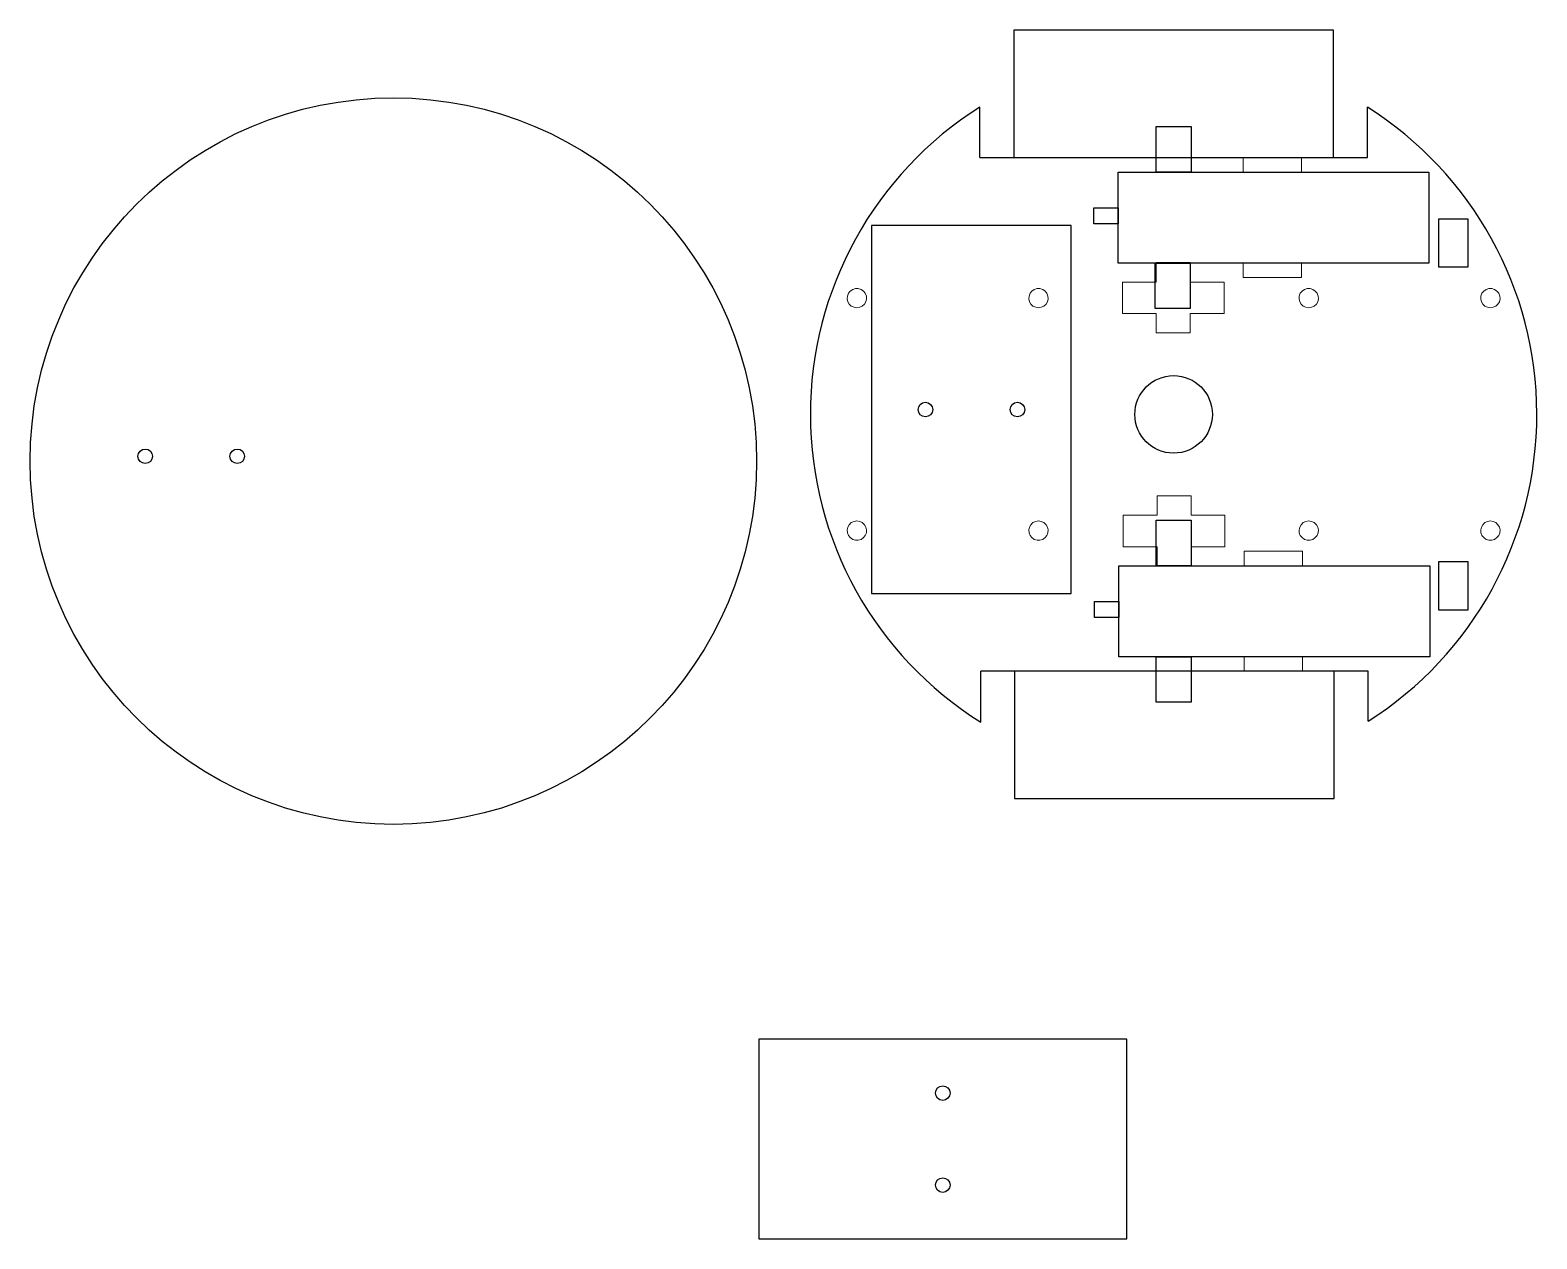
# Model space of a CAD drawing. Header units: millimetres. Extents: x -427 to 3135, y -1931 to 1758.
# Drawn here: x 1828.3 to 2139.4, y -743.6 to -494 of the extents above; entities that cross this region are included whole.
import ezdxf

# ---------------------------------------------------------------- set-up
doc = ezdxf.new("R2010")
doc.units = ezdxf.units.MM
doc.layers.add('corte', color=1, linetype='Continuous')
doc.layers.add('Layer 1', color=7, linetype='Continuous')

msp = doc.modelspace()

# ---------------------------------------------------------------- linework, layer by layer
for points in [[(2031.355, -494.014), (2031.355, -520.314), (2097.355, -520.314), (2097.355, -494.014), (2031.355, -494.014)], [(2064.355, -523.312), (2060.755, -523.312), (2060.755, -513.912), (2067.955, -513.912), (2067.955, -523.312), (2060.755, -523.312)], [(2052.879, -542.112), (2052.879, -523.312), (2117.079, -523.312), (2117.079, -542.112), (2052.879, -542.112)], [(2047.879, -532.712), (2047.879, -530.726), (2052.879, -530.726), (2052.879, -534.017), (2047.879, -534.017), (2047.879, -532.712)], [(2064.179, -542.112), (2067.779, -542.112), (2067.779, -551.512), (2060.579, -551.512), (2060.579, -542.112), (2067.779, -542.112)], [(2064.355, -595.181), (2067.955, -595.181), (2067.955, -604.581), (2060.755, -604.581), (2060.755, -595.181), (2067.955, -595.181)], [(2053.055, -623.381), (2053.055, -604.581), (2117.255, -604.581), (2117.255, -623.381), (2053.055, -623.381)], [(2048.055, -613.981), (2048.055, -611.995), (2053.055, -611.995), (2053.055, -615.285), (2048.055, -615.285), (2048.055, -613.981)], [(2064.355, -623.381), (2067.955, -623.381), (2067.955, -632.781), (2060.755, -632.781), (2060.755, -623.381), (2067.955, -623.381)], [(2031.53, -626.38), (2031.53, -652.68), (2097.53, -652.68), (2097.53, -626.38), (2031.53, -626.38)]]:
    msp.add_lwpolyline(points)
at = {"color": 242, "true_color": 0xcd2027}
for points in [[(2024.355, -520.314), (2024.355, -509.904)], [(2104.355, -520.314), (2104.355, -509.904)], [(2024.355, -520.314), (2104.355, -520.314)], [(2119.123, -542.955), (2119.123, -532.955), (2125.123, -532.955), (2125.123, -542.955), (2119.123, -542.955)], [(2119.123, -613.739), (2119.123, -603.739), (2125.123, -603.739), (2125.123, -613.739), (2119.123, -613.739)], [(2024.53, -636.9), (2024.53, -626.38)], [(2104.53, -626.38), (2024.53, -626.38)], [(2104.53, -636.679), (2104.53, -626.38)]]:
    msp.add_lwpolyline(points, dxfattribs=at)
at = {"color": 5}
for points in [[(2043.211, -610.351), (2043.211, -534.351), (2002.011, -534.351), (2002.011, -610.351), (2043.211, -610.351)], [(2054.702, -702.37), (1978.702, -702.37), (1978.702, -743.57), (2054.702, -743.57), (2054.702, -702.37)]]:
    msp.add_lwpolyline(points, dxfattribs=at)
at = {"color": 242, "true_color": 0xcd2027}
for centre, radius in [((1903.269, -582.993), 75), ((2064.355, -573.347), 8)]:
    msp.add_circle(centre, radius, dxfattribs=at)
at = {"color": 240, "true_color": 0xed1f24}
for centre in [(2013.111, -572.351), (2032.111, -572.351), (1852.025, -581.998), (1871.025, -581.998), (2016.702, -713.47), (2016.702, -732.47)]:
    msp.add_circle(centre, 1.5, dxfattribs=at)
at = {"color": 242, "true_color": 0xcd2027}
for start, end in [(122.23095, 237.92734), (302.38952, 57.76905)]:
    msp.add_arc((2064.355, -573.347), 75, start, end, dxfattribs=at)
at = {"layer": 'corte', "lineweight": 0}
for points in [[(2000.811, -550.08), (2000.528, -550.609), (2000.07, -550.997), (1999.541, -551.244), (1998.941, -551.35), (1998.376, -551.244), (1997.812, -550.997), (1997.389, -550.609), (1997.106, -550.08), (1996.965, -549.48), (1997.001, -548.916), (1997.212, -548.351), (1997.6, -547.892), (1998.094, -547.54), (1998.659, -547.363), (1999.258, -547.363), (1999.823, -547.54), (2000.317, -547.892), (2000.67, -548.351), (2000.916, -548.916), (2000.952, -549.48), (2000.811, -550.08)], [(2038.311, -550.08), (2038.029, -550.609), (2037.57, -550.997), (2037.041, -551.244), (2036.441, -551.35), (2035.877, -551.244), (2035.312, -550.997), (2034.889, -550.609), (2034.607, -550.08), (2034.466, -549.48), (2034.501, -548.916), (2034.713, -548.351), (2035.101, -547.892), (2035.595, -547.54), (2036.159, -547.363), (2036.759, -547.363), (2037.323, -547.54), (2037.817, -547.892), (2038.17, -548.351), (2038.417, -548.916), (2038.452, -549.48), (2038.311, -550.08)], [(2094.11, -550.08), (2093.827, -550.609), (2093.369, -550.997), (2092.84, -551.244), (2092.24, -551.35), (2091.675, -551.244), (2091.111, -550.997), (2090.688, -550.609), (2090.405, -550.08), (2090.264, -549.48), (2090.3, -548.916), (2090.511, -548.351), (2090.899, -547.892), (2091.393, -547.54), (2091.958, -547.363), (2092.557, -547.363), (2093.122, -547.54), (2093.616, -547.892), (2093.969, -548.351), (2094.216, -548.916), (2094.251, -549.48), (2094.11, -550.08)], [(2131.61, -550.08), (2131.328, -550.609), (2130.869, -550.997), (2130.34, -551.244), (2129.74, -551.35), (2129.176, -551.244), (2128.611, -550.997), (2128.188, -550.609), (2127.906, -550.08), (2127.765, -549.48), (2127.8, -548.916), (2128.012, -548.351), (2128.4, -547.892), (2128.894, -547.54), (2129.458, -547.363), (2130.058, -547.363), (2130.622, -547.54), (2131.116, -547.892), (2131.469, -548.351), (2131.716, -548.916), (2131.751, -549.48), (2131.61, -550.08)], [(2000.916, -597.775), (2000.67, -598.34), (2000.317, -598.798), (1999.823, -599.151), (1999.258, -599.327), (1998.659, -599.327), (1998.094, -599.151), (1997.6, -598.798), (1997.212, -598.34), (1997.001, -597.775), (1996.965, -597.211), (1997.106, -596.611), (1997.389, -596.117), (1997.812, -595.694), (1998.376, -595.447), (1998.941, -595.341), (1999.541, -595.447), (2000.07, -595.694), (2000.528, -596.117), (2000.811, -596.611), (2000.952, -597.211), (2000.916, -597.775)], [(2038.452, -597.211), (2038.417, -597.775), (2038.17, -598.34), (2037.817, -598.798), (2037.323, -599.151), (2036.759, -599.327), (2036.159, -599.327), (2035.595, -599.151), (2035.101, -598.798), (2034.713, -598.34), (2034.501, -597.775), (2034.466, -597.211), (2034.607, -596.611), (2034.889, -596.117), (2035.312, -595.694), (2035.877, -595.447), (2036.441, -595.341), (2037.041, -595.447), (2037.57, -595.694), (2038.029, -596.117), (2038.311, -596.611), (2038.452, -597.211)], [(2094.216, -597.775), (2093.969, -598.34), (2093.616, -598.798), (2093.122, -599.151), (2092.557, -599.327), (2091.958, -599.327), (2091.393, -599.151), (2090.899, -598.798), (2090.511, -598.34), (2090.3, -597.775), (2090.264, -597.211), (2090.405, -596.611), (2090.688, -596.117), (2091.111, -595.694), (2091.675, -595.447), (2092.24, -595.341), (2092.84, -595.447), (2093.369, -595.694), (2093.827, -596.117), (2094.11, -596.611), (2094.251, -597.211), (2094.216, -597.775)], [(2131.751, -597.211), (2131.716, -597.775), (2131.469, -598.34), (2131.116, -598.798), (2130.622, -599.151), (2130.058, -599.327), (2129.458, -599.327), (2128.894, -599.151), (2128.4, -598.798), (2128.012, -598.34), (2127.8, -597.775), (2127.765, -597.211), (2127.906, -596.611), (2128.188, -596.117), (2128.611, -595.694), (2129.176, -595.447), (2129.74, -595.341), (2130.34, -595.447), (2130.869, -595.694), (2131.328, -596.117), (2131.61, -596.611), (2131.751, -597.211)]]:
    msp.add_lwpolyline(points, dxfattribs=at)
at = {"layer": 'Layer 1', "color": 242, "lineweight": 0, "true_color": 0xcd2027}
for points in [[(2090.776, -520.314), (2090.776, -523.312), (2078.746, -523.312), (2078.746, -520.314)], [(2053.77, -546.028), (2060.755, -546.028), (2060.755, -542.006), (2067.775, -542.006), (2067.775, -546.028), (2074.76, -546.028), (2074.76, -552.519), (2067.775, -552.519), (2067.775, -556.506), (2060.755, -556.506), (2060.755, -552.519), (2053.77, -552.519), (2053.77, -546.028)], [(2078.746, -542.112), (2090.776, -542.112), (2090.776, -545.111), (2078.746, -545.111), (2078.746, -542.112)], [(2053.945, -594.174), (2060.93, -594.174), (2060.93, -590.152), (2067.95, -590.152), (2067.95, -594.174), (2074.935, -594.174), (2074.935, -600.665), (2067.95, -600.665), (2067.95, -604.652), (2060.93, -604.652), (2060.93, -600.665), (2053.945, -600.665), (2053.945, -594.174)], [(2078.922, -601.582), (2090.951, -601.582), (2090.951, -604.581), (2078.922, -604.581), (2078.922, -601.582)], [(2078.922, -626.38), (2078.922, -623.381)], [(2078.922, -623.381), (2090.951, -623.381), (2090.951, -626.38)]]:
    msp.add_lwpolyline(points, dxfattribs=at)

doc.saveas('drawing.dxf')
